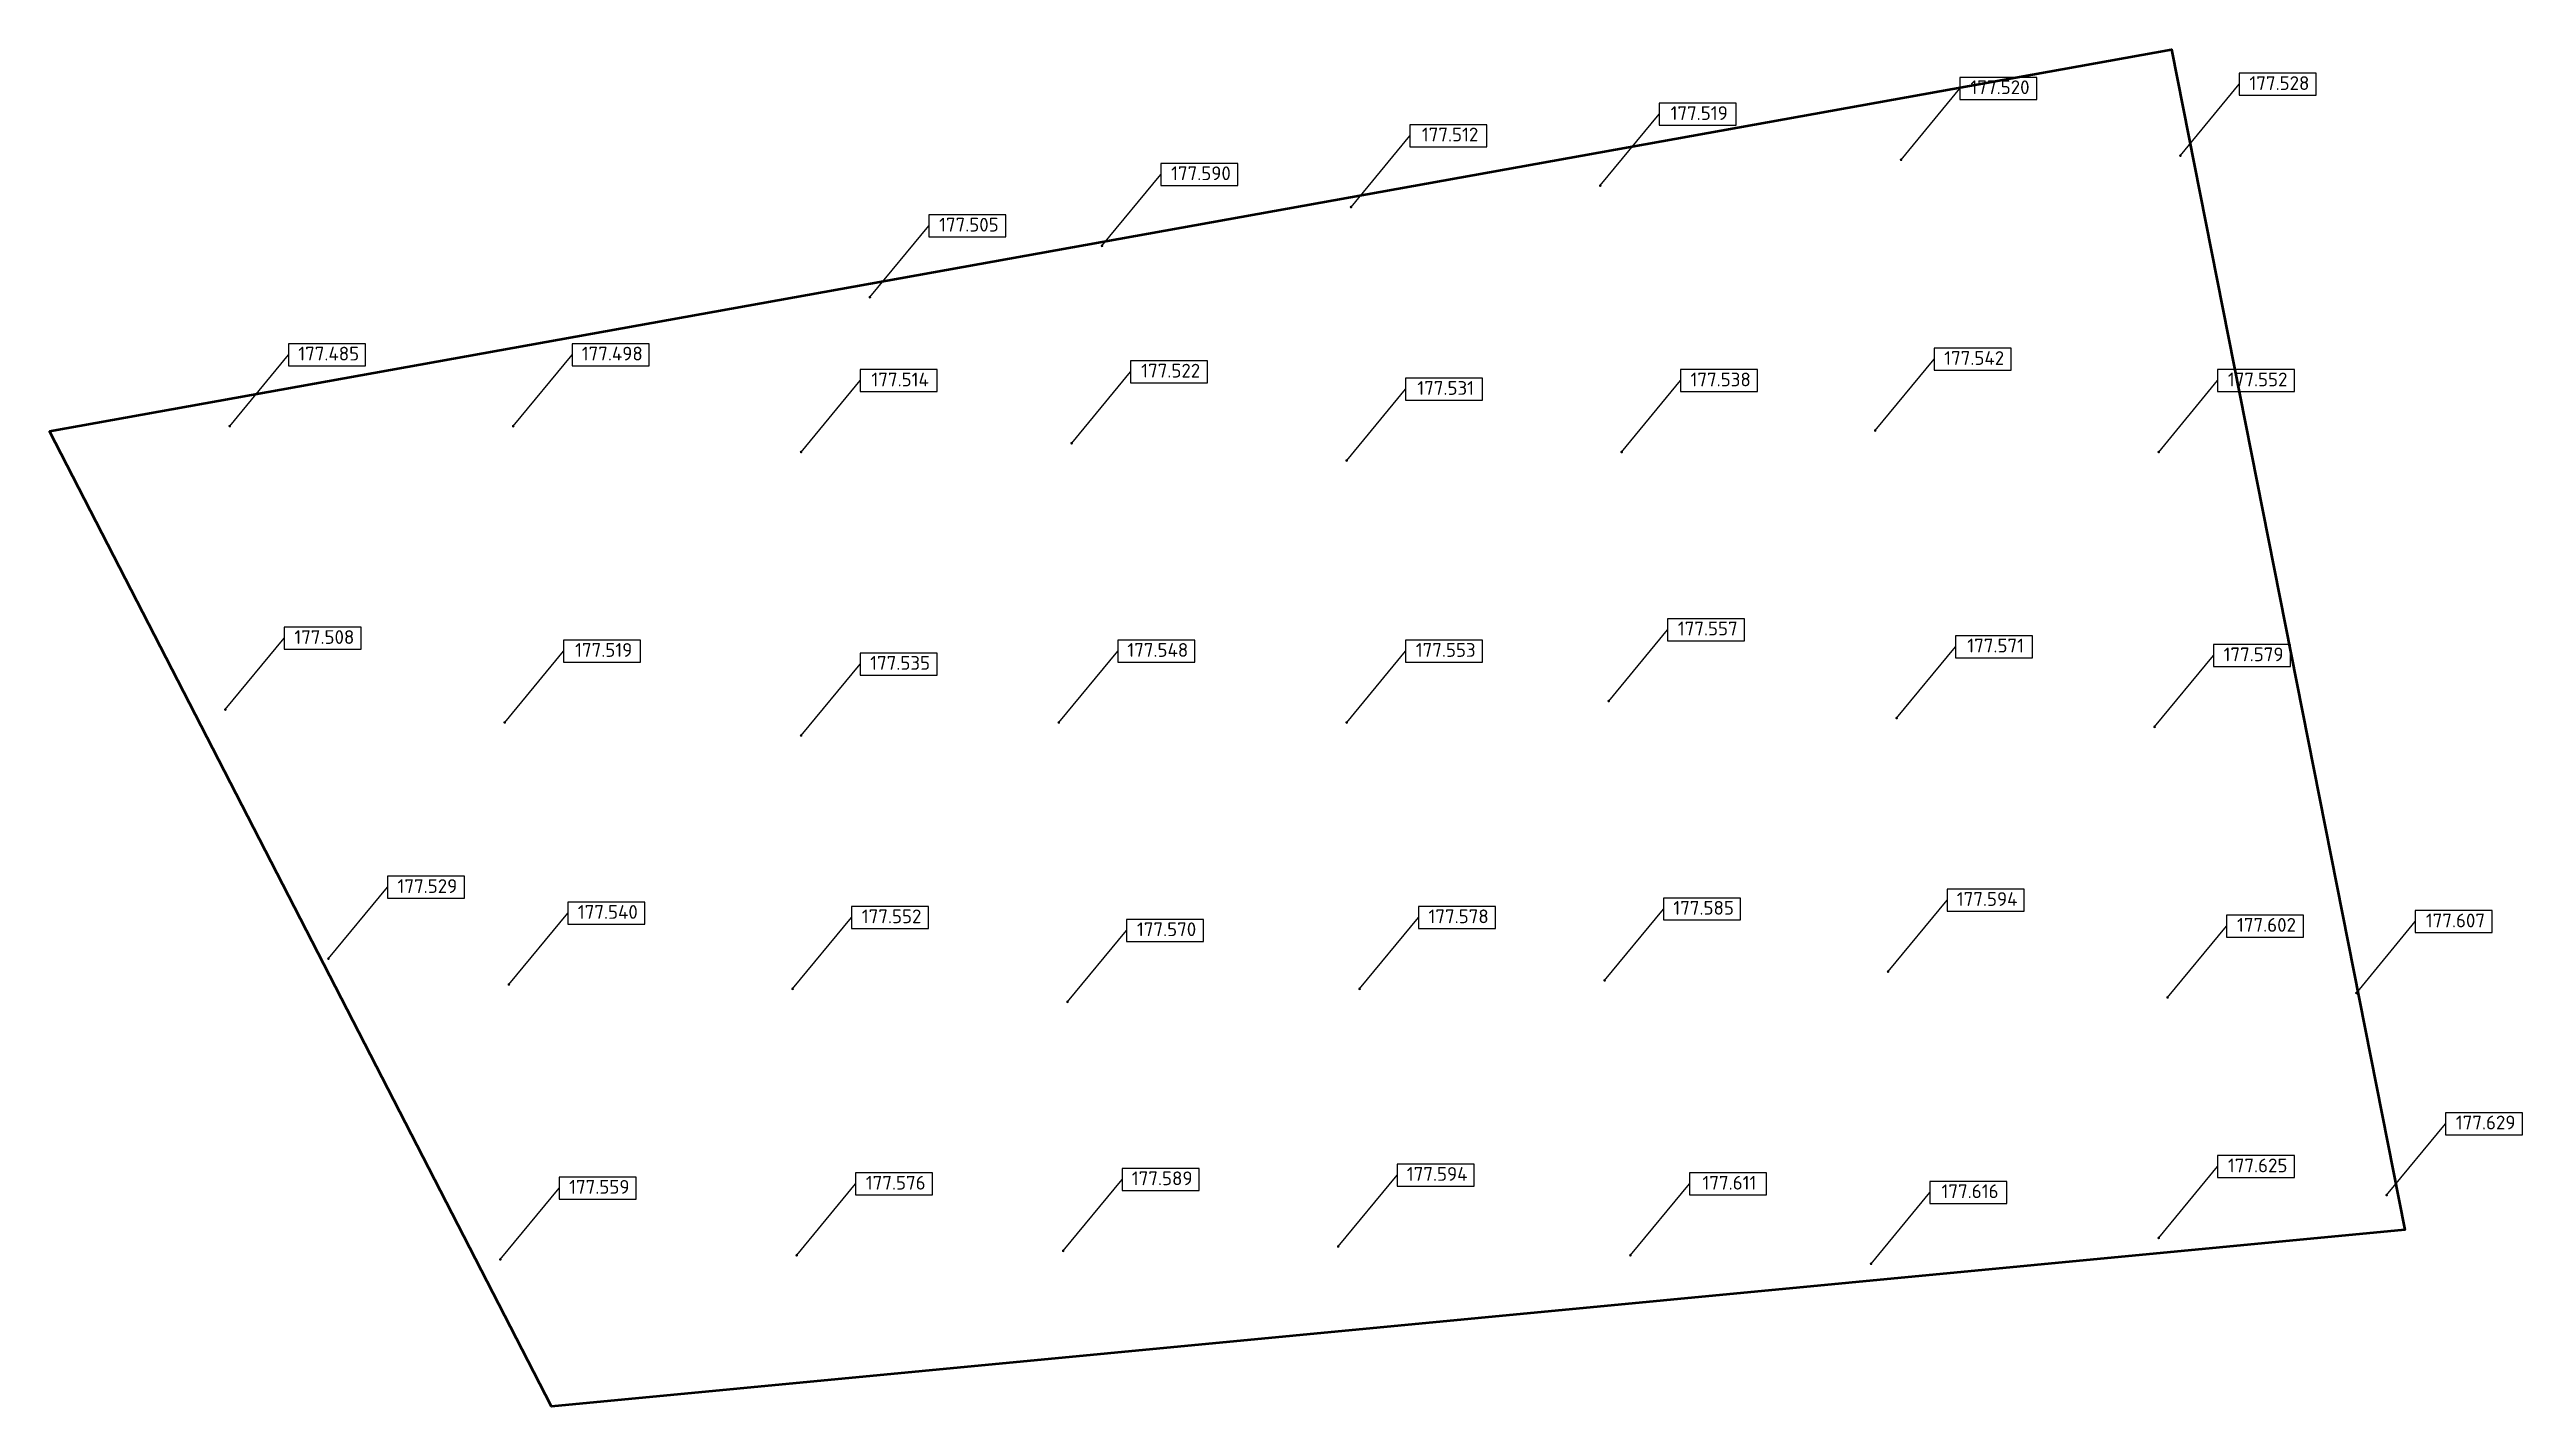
# Model space of a CAD drawing. Header units: millimetres. Extents: x 135455.8 to 135482.1, y 198052.2 to 198077.8.
# Drawn here: x 135465.69 to 135474.68, y 198063.18 to 198068.12 of the extents above; entities that cross this region are included whole.
import ezdxf
from ezdxf.enums import TextEntityAlignment as Align

# ---------------------------------------------------------------- set-up
doc = ezdxf.new("R2010")
doc.units = ezdxf.units.MM
doc.layers.add('контур', color=1, linetype='Continuous', lineweight=50)
doc.styles.add('isocpeur', font='isocpeur.ttf')

# ---------------------------------------------------------------- blocks, each defined once
blk = doc.blocks.new('otmetka_oporvb')
at = {"linetype": 'ByBlock', "lineweight": -2}
blk.add_hatch(color=0, dxfattribs=at).paths.add_polyline_path([(-38.03364535064975, -32.45676849812753, 1), (38.03364535064975, 32.45676849812753, 1)])
at = {"color": 0, "linetype": 'ByBlock', "lineweight": -2}
blk.add_line((0, 0), (2141.709126751722, 2595.925726235926), dxfattribs=at)
at = {"color": 0}
blk.add_lwpolyline([(2141.709126751722, 2195.925726235926), (4941.709126751723, 2195.925726235926), (4941.709126751723, 2995.925726235926), (2141.709126751722, 2995.925726235926)], close=True, dxfattribs=at)
at = {"color": 0, "linetype": 'ByBlock', "lineweight": -2, "style": 'isocpeur'}
blk.add_attdef('OTM', text='', height=500, dxfattribs=at).set_placement((3600, 2638.595840592936), align=Align.MIDDLE_CENTER)

msp = doc.modelspace()

# ---------------------------------------------------------------- linework, layer by layer
at = {"layer": 'контур'}
msp.add_lwpolyline([(135465.6884136742, 198066.7318898832), (135473.4050460816, 198068.120346976), (135474.253899877, 198063.8264800488), (135467.5146739574, 198063.1836849662)], close=True, dxfattribs=at)

# ---------------------------------------------------------------- block references
at = {"xscale": 0.0001, "yscale": 0.0001, "zscale": 0.0001}
for p, values in [((135472.422, 198067.719), {'OTM': '177.520'}), ((135473.438, 198067.734), {'OTM': '177.528'}), ((135471.328, 198067.625), {'OTM': '177.519'}), ((135470.422, 198067.547), {'OTM': '177.512'}), ((135469.516, 198067.406), {'OTM': '177.590'}), ((135468.672, 198067.219), {'OTM': '177.505'}), ((135466.344, 198066.75), {'OTM': '177.485'}), ((135467.375, 198066.75), {'OTM': '177.498'}), ((135472.328, 198066.734), {'OTM': '177.542'}), ((135468.422, 198066.656), {'OTM': '177.514'}), ((135469.406, 198066.688), {'OTM': '177.522'}), ((135470.406, 198066.625), {'OTM': '177.531'}), ((135471.406, 198066.656), {'OTM': '177.538'}), ((135473.359, 198066.656), {'OTM': '177.552'}), ((135466.328, 198065.719), {'OTM': '177.508'}), ((135471.359, 198065.75), {'OTM': '177.557'}), ((135467.344, 198065.672), {'OTM': '177.519'}), ((135468.422, 198065.625), {'OTM': '177.535'}), ((135469.359, 198065.672), {'OTM': '177.548'}), ((135470.406, 198065.672), {'OTM': '177.553'}), ((135472.406, 198065.688), {'OTM': '177.571'}), ((135473.344, 198065.656), {'OTM': '177.579'}), ((135466.703, 198064.813), {'OTM': '177.529'}), ((135471.344, 198064.734), {'OTM': '177.585'}), ((135472.375, 198064.766), {'OTM': '177.594'}), ((135467.359, 198064.719), {'OTM': '177.540'}), ((135468.391, 198064.703), {'OTM': '177.552'}), ((135469.391, 198064.656), {'OTM': '177.570'}), ((135470.453, 198064.703), {'OTM': '177.578'}), ((135473.391, 198064.672), {'OTM': '177.602'}), ((135474.078, 198064.688), {'OTM': '177.607'}), ((135474.188, 198063.953), {'OTM': '177.629'}), ((135468.406, 198063.734), {'OTM': '177.576'}), ((135469.375, 198063.75), {'OTM': '177.589'}), ((135470.375, 198063.766), {'OTM': '177.594'}), ((135471.438, 198063.734), {'OTM': '177.611'}), ((135473.359, 198063.797), {'OTM': '177.625'}), ((135467.328, 198063.719), {'OTM': '177.559'}), ((135472.313, 198063.703), {'OTM': '177.616'})]:
    msp.add_blockref('otmetka_oporvb', p, dxfattribs=at).add_auto_attribs(values)

doc.saveas('drawing.dxf')
